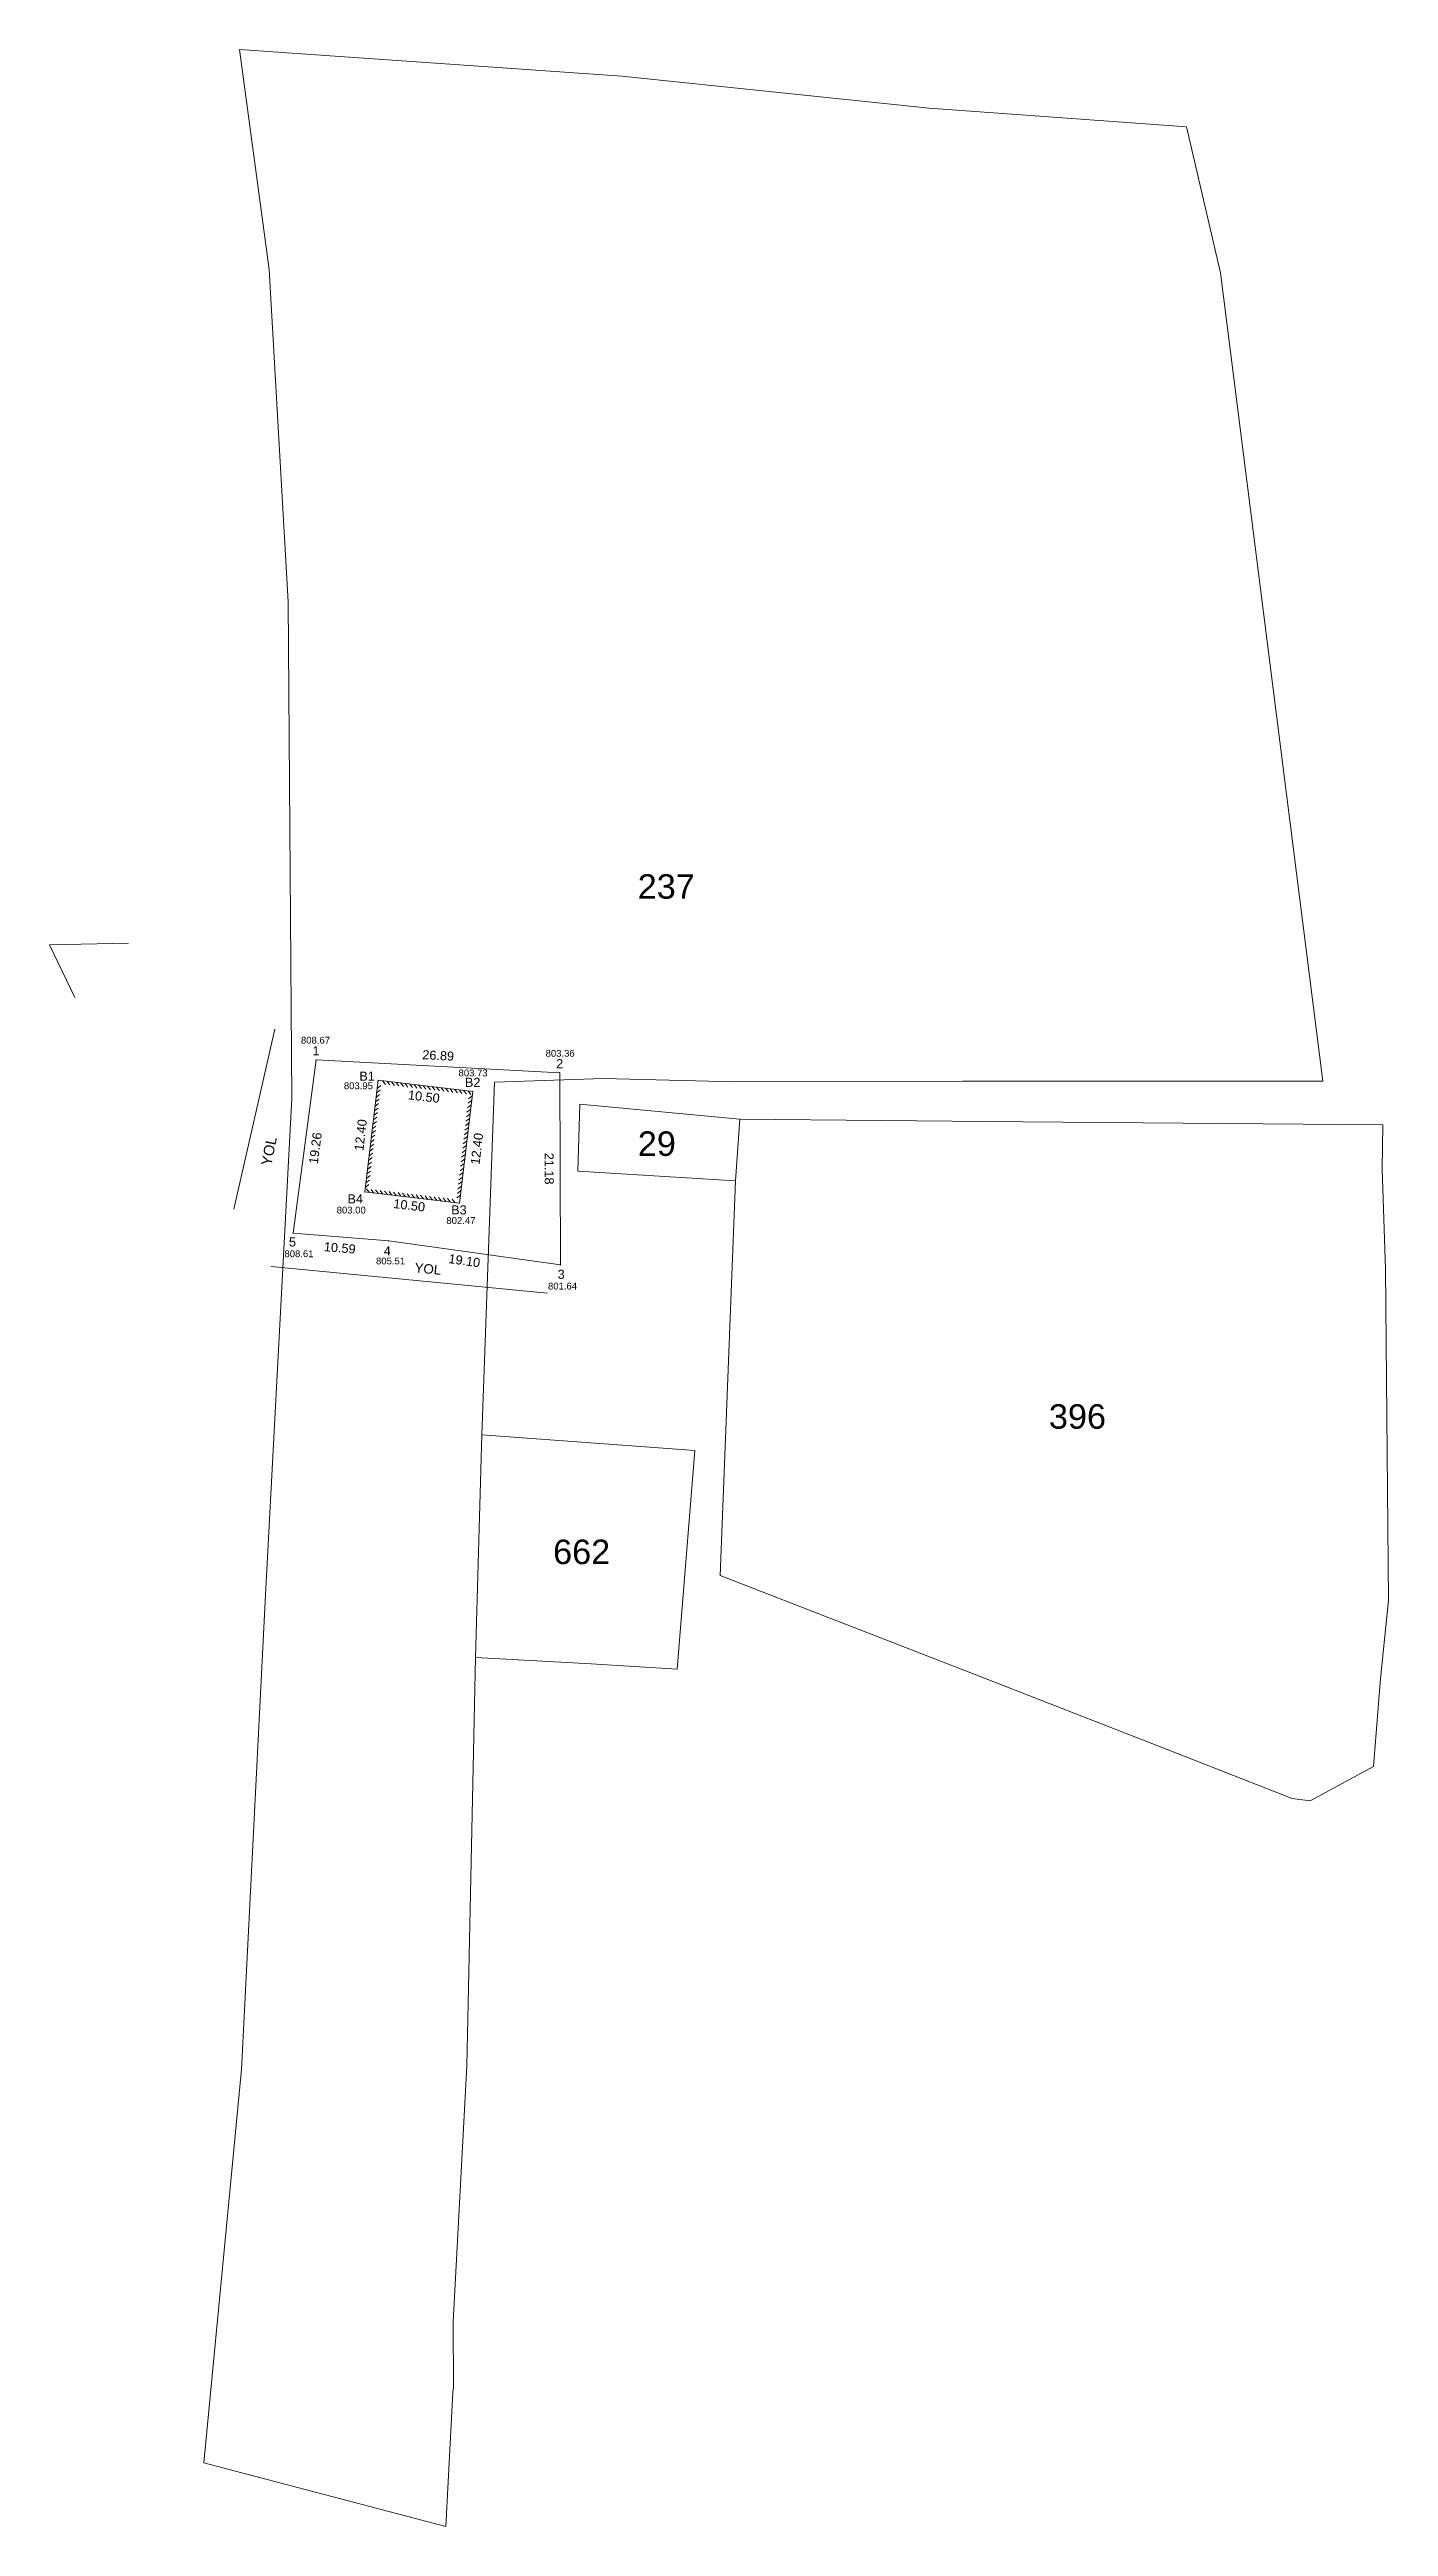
# Model space of a CAD drawing. Header units: centimetres. Extents: x -373760 to 14750, y -122502 to 29584.
# Drawn here: x -45279 to -30521, y 2278 to 29584 of the extents above; entities that cross this region are included whole.
import ezdxf

# ---------------------------------------------------------------- set-up
doc = ezdxf.new("R2010")
doc.units = ezdxf.units.CM
for name, color, linetype, lineweight in [('NADI', 7, 'Continuous', 0), ('NKOT', 1, 'Continuous', 0), ('NOKTA', 30, 'Continuous', 0), ('PARSEL', 4, 'Continuous', 0), ('ROL_CEPHE', 1, 'Continuous', 0), ('SiNiR', 3, 'Continuous', 0)]:
    doc.layers.add(name, color=color, linetype=linetype, lineweight=lineweight)
doc.layers.add('Tarama', color=253, linetype='Continuous')
doc.styles.get("Standard").update_dxf_attribs({"font": 'arial.ttf'})

msp = doc.modelspace()

# ---------------------------------------------------------------- texts
at = {"layer": 'NADI', "lineweight": 0}
for s, p in [('1', (-42381, 18495.67, 80867.02)), ('B1', (-41864.35, 18216.49, 80395)), ('2', (-39695.24, 18354.39, 80335.77)), ('B2', (-40700.19, 18148.29, 80373)), ('B4', (-41994.63, 16863.65, 80300)), ('B3', (-40852.06, 16742.09, 80247)), ('5', (-42640.05, 16389.17, 80860.87)), ('4', (-41595.23, 16290.35, 80550.98)), ('3', (-39677.86, 16032.51, 80164.28))]:
    msp.add_text(s, height=100, dxfattribs=at).set_placement(p)
at = {"layer": 'NKOT', "lineweight": 0}
for s, p in [('808.67', (-42507.73, 18625.89, 80867.02)), ('803.73', (-40770.65, 18264.73, 80373)), ('803.36', (-39810.8, 18481.14, 80335.77)), ('803.95', (-42034.17, 18123.19, 80395)), ('803.00', (-42113.66, 16752.68, 80300)), ('802.47', (-40904.61, 16637.62, 80247)), ('808.61', (-42689.37, 16271.21, 80860.87)), ('805.51', (-41679.99, 16191.66, 80550.98)), ('801.64', (-39784.88, 15914.74, 80164.28))]:
    msp.add_text(s, height=75, dxfattribs=at).set_placement(p)
at = {"layer": 'PARSEL', "lineweight": 0}
for s, p in [('237', (-38795.97, 20222.88)), ('29', (-38794.73, 17387.84)), ('396', (-34263.49, 14380)), ('662', (-39728.36, 12887.66))]:
    msp.add_text(s, height=269.998, rotation=359.9996, dxfattribs=at).set_placement(p)
at = {"layer": 'ROL_CEPHE', "lineweight": 0}
for s, rotation, p in [('26.89', 356.988825, (-41171.7, 18454.24)), ('10.50', 353.250554, (-41331.97, 18011.98)), ('12.40', 83.25056, (-41820.69, 17438.36)), ('19.26', 82.437415, (-42322.96, 17292.94)), ('12.40', 83.250563, (-40539.63, 17286.75)), ('21.18', 270.212037, (-39822.39, 17421.64)), ('10.50', 353.250554, (-41493.16, 16813.69)), ('10.59', 355.348706, (-42257.63, 16338.04)), ('19.10', 352.050298, (-40886.07, 16207.18))]:
    msp.add_text(s, height=100, rotation=rotation, dxfattribs=at).set_placement(p)
at = {"layer": 'Tarama', "lineweight": 0}
for height, rotation, p in [(115.602, 78.69007, (-42835.21, 17270.71)), (104.767, 354.61069, (-41258.7, 16103.92))]:
    msp.add_text('YOL', height=height, rotation=rotation, dxfattribs=at).set_placement(p)

# ---------------------------------------------------------------- linework, layer by layer
at = {"lineweight": 0}
msp.add_polyline3d([(-41657.5, 18221.69, 0), (-40614.78, 18098.29, 0), (-40760.51, 16866.88, 0), (-41803.23, 16990.29, 0), (-41657.5, 18221.69, 0)], close=True, dxfattribs=at)
for p in [(-41657.5, 18221.69, 80395), (-40614.78, 18098.29, 80373), (-41803.23, 16990.29, 80300), (-40760.51, 16866.88, 80247)]:
    msp.add_point(p, dxfattribs=at)
at = {"layer": 'NOKTA', "lineweight": 0}
for p in [(-42341.42, 18445.67, 80867.02), (-39655.66, 18304.39, 80335.77), (-42594.95, 16536.04, 80860.87), (-41539.75, 16450.19, 80550.98), (-39647.82, 16185.99, 80164.28)]:
    msp.add_point(p, dxfattribs=at)
at = {"layer": 'PARSEL', "lineweight": 0}
for p, q in [((-38969.42, 29289.31), (-43184.71, 29584.25)), ((-43184.71, 29584.25), (-42857.1, 27160.41)), ((-35583.09, 28936.6), (-38969.42, 29289.31)), ((-32746.3, 28730.37), (-35583.09, 28936.6)), ((-32373.11, 27123.54), (-32746.3, 28730.37)), ((-42857.1, 27160.41), (-42649.64, 23495.2)), ((-31242.71, 18211.18), (-32373.11, 27123.54)), ((-42649.64, 23495.2), (-42608.52, 18022.18)), ((-42608.52, 18022.18), (-42896.61, 12549.16)), ((-40514.62, 14312.03), (-40375.15, 18201.67)), ((-40375.15, 18201.67), (-39172.49, 18239.16)), ((-39172.49, 18239.16), (-37725.9, 18205.54)), ((-37725.9, 18205.54), (-35217.06, 18213.27)), ((-35217.06, 18213.27), (-31242.71, 18211.18)), ((-39457.05, 17219.1), (-39432.2, 17957.1)), ((-39432.2, 17957.1), (-37669.26, 17793.26)), ((-37669.26, 17793.26), (-37718.63, 17114.42)), ((-37718.63, 17114.42), (-37669.26, 17793.26)), ((-37669.26, 17793.26), (-34546.62, 17764.44)), ((-34546.62, 17764.44), (-30583.03, 17730.94)), ((-30583.03, 17730.94), (-30588.98, 17240.87)), ((-37718.63, 17114.42), (-39457.05, 17219.1)), ((-30588.98, 17240.87), (-30553.5, 16142.64)), ((-37885.73, 12760.32), (-37718.63, 17114.42)), ((-30553.5, 16142.64), (-30540.47, 14523.24)), ((-30540.47, 14523.24), (-30521.02, 12486.19)), ((-40582.37, 11858.34), (-40514.62, 14312.03)), ((-40582.37, 11858.34), (-40514.62, 14312.03)), ((-40514.62, 14312.03), (-38166.24, 14141.2)), ((-38166.24, 14141.2), (-38360.14, 11728.02)), ((-35085.49, 11672.64), (-37885.73, 12760.32)), ((-42896.61, 12549.16), (-43163.02, 7316.4)), ((-30521.02, 12486.19), (-30607.97, 11626.83)), ((-40678.3, 7355.91), (-40582.37, 11858.34)), ((-39310.4, 11788.88), (-40582.37, 11858.34)), ((-38360.14, 11728.02), (-39310.4, 11788.88)), ((-33233.53, 10950.93), (-35085.49, 11672.64)), ((-30607.97, 11626.83), (-30686.74, 10655.29)), ((-31582.03, 10304.25), (-33233.53, 10950.93)), ((-30686.74, 10655.29), (-31384.24, 10279.32)), ((-31384.24, 10279.32), (-31582.03, 10304.25)), ((-43163.02, 7316.4), (-43576.74, 2978.95)), ((-40831.49, 4532.83), (-40678.3, 7355.91)), ((-40827.86, 3818.09), (-40831.49, 4532.83)), ((-40911.87, 2278.47), (-40832.26, 3756.49)), ((-40832.26, 3756.49), (-40827.86, 3818.09)), ((-43576.74, 2978.95), (-40911.87, 2278.47))]:
    msp.add_line(p, q, dxfattribs=at)
at = {"layer": 'SiNiR', "lineweight": 0}
for p, q in [((-42594.95, 16536.04, 80860.87), (-42341.42, 18445.67, 80867.02)), ((-42341.42, 18445.67, 80867.02), (-39655.66, 18304.39, 80335.77)), ((-39655.66, 18304.39, 80335.77), (-39647.82, 16185.99, 80164.28)), ((-41539.75, 16450.19, 80550.98), (-42594.95, 16536.04, 80860.87)), ((-39647.82, 16185.99, 80164.28), (-41539.75, 16450.19, 80550.98))]:
    msp.add_line(p, q, dxfattribs=at)
at = {"layer": 'Tarama', "lineweight": 0}
for p, q in [((-45278.51, 19713.34, 80493.69), (-44409.44, 19731.66, 80499.73)), ((-45278.51, 19713.34, 80493.69), (-44998.04, 19133.56, 80500.36)), ((-42796.95, 18785.2, 80570.1), (-43247.9, 16799.45, 80554.82)), ((-41679.83, 18033.01), (-41640.56, 18063.96)), ((-41673.95, 18082.66), (-41634.69, 18113.62)), ((-41668.08, 18132.32), (-41628.81, 18163.27)), ((-41607.85, 18215.82), (-41576.89, 18176.55)), ((-41607.85, 18215.82), (-41576.89, 18176.55)), ((-41558.19, 18209.94), (-41527.24, 18170.67)), ((-41508.54, 18204.06), (-41477.58, 18164.8)), ((-41458.89, 18198.19), (-41427.93, 18158.92)), ((-41409.23, 18192.31), (-41378.28, 18153.04)), ((-41359.58, 18186.43), (-41328.62, 18147.17)), ((-41309.93, 18180.56), (-41278.97, 18141.29)), ((-41260.27, 18174.68), (-41229.32, 18135.42)), ((-41210.62, 18168.8), (-41179.66, 18129.54)), ((-41160.97, 18162.93), (-41130.01, 18123.66)), ((-41111.31, 18157.05), (-41080.36, 18117.79)), ((-41061.66, 18151.18), (-41030.7, 18111.91)), ((-41012, 18145.3), (-40981.05, 18106.03)), ((-40962.35, 18139.42), (-40931.4, 18100.16)), ((-40912.7, 18133.55), (-40881.74, 18094.28)), ((-40863.04, 18127.67), (-40832.09, 18088.4)), ((-40813.39, 18121.79), (-40782.44, 18082.53)), ((-40763.74, 18115.92), (-40732.78, 18076.65)), ((-40714.08, 18110.04), (-40683.13, 18070.78)), ((-40664.43, 18104.16), (-40634.58, 18064.05)), ((-40620.65, 18048.63), (-40659.92, 18017.68)), ((-40620.65, 18048.63), (-40659.92, 18017.68)), ((-40614.78, 18098.29), (-40614.78, 18098.29)), ((-40614.78, 18098.29), (-40614.78, 18098.29)), ((-41715.09, 17735.09), (-41675.82, 17766.04)), ((-41709.21, 17784.74), (-41669.95, 17815.7)), ((-41703.34, 17834.4), (-41664.07, 17865.35)), ((-41697.46, 17884.05), (-41658.19, 17915)), ((-41691.58, 17933.7), (-41652.32, 17964.66)), ((-41685.71, 17983.36), (-41646.44, 18014.31)), ((-40655.91, 17750.71), (-40695.18, 17719.76)), ((-40650.04, 17800.37), (-40689.3, 17769.41)), ((-40644.16, 17850.02), (-40683.42, 17819.07)), ((-40638.28, 17899.67), (-40677.55, 17868.72)), ((-40632.41, 17949.33), (-40671.67, 17918.37)), ((-40626.53, 17998.98), (-40665.8, 17968.03)), ((-41744.47, 17486.82), (-41705.2, 17517.78)), ((-41738.59, 17536.47), (-41699.33, 17567.43)), ((-41732.72, 17586.13), (-41693.45, 17617.08)), ((-41726.84, 17635.78), (-41687.58, 17666.74)), ((-41720.96, 17685.43), (-41681.7, 17716.39)), ((-40685.29, 17502.45), (-40724.56, 17471.49)), ((-40679.42, 17552.1), (-40718.68, 17521.14)), ((-40673.54, 17601.75), (-40712.81, 17570.8)), ((-40667.66, 17651.41), (-40706.93, 17620.45)), ((-40661.79, 17701.06), (-40701.05, 17670.11)), ((-41779.73, 17188.9), (-41740.46, 17219.86)), ((-41773.85, 17238.55), (-41734.59, 17269.51)), ((-41767.98, 17288.21), (-41728.71, 17319.16)), ((-41762.1, 17337.86), (-41722.83, 17368.82)), ((-41756.22, 17387.51), (-41716.96, 17418.47)), ((-41750.35, 17437.17), (-41711.08, 17468.12)), ((-40720.55, 17204.53), (-40759.82, 17173.57)), ((-40714.68, 17254.18), (-40753.94, 17223.22)), ((-40708.8, 17303.83), (-40748.06, 17272.88)), ((-40702.92, 17353.49), (-40742.19, 17322.53)), ((-40697.05, 17403.14), (-40736.31, 17372.18)), ((-40691.17, 17452.79), (-40730.44, 17421.84)), ((-41797.36, 17039.94), (-41758.09, 17070.89)), ((-41797.36, 17039.94), (-41758.09, 17070.89)), ((-41791.48, 17089.59), (-41752.22, 17120.55)), ((-41785.61, 17139.25), (-41746.34, 17170.2)), ((-41753.58, 16984.41), (-41783.43, 17024.52)), ((-41703.93, 16978.53), (-41734.88, 17017.8)), ((-41654.27, 16972.66), (-41685.23, 17011.92)), ((-41604.62, 16966.78), (-41635.58, 17006.05)), ((-41554.97, 16960.9), (-41585.92, 17000.17)), ((-41505.31, 16955.03), (-41536.27, 16994.29)), ((-41455.66, 16949.15), (-41486.61, 16988.42)), ((-41406.01, 16943.28), (-41436.96, 16982.54)), ((-41356.35, 16937.4), (-41387.31, 16976.66)), ((-41306.7, 16931.52), (-41337.65, 16970.79)), ((-41257.05, 16925.65), (-41288, 16964.91)), ((-41207.39, 16919.77), (-41238.35, 16959.04)), ((-41157.74, 16913.89), (-41188.69, 16953.16)), ((-41108.09, 16908.02), (-41139.04, 16947.28)), ((-41058.43, 16902.14), (-41089.39, 16941.41)), ((-41008.78, 16896.26), (-41039.73, 16935.53)), ((-40959.13, 16890.39), (-40990.08, 16929.65)), ((-40749.93, 16956.26), (-40789.2, 16925.3)), ((-40744.06, 17005.91), (-40783.32, 16974.96)), ((-40738.18, 17055.57), (-40777.45, 17024.61)), ((-40732.3, 17105.22), (-40771.57, 17074.26)), ((-40726.43, 17154.87), (-40765.69, 17123.92)), ((-40909.47, 16884.51), (-40940.43, 16923.78)), ((-40859.82, 16878.63), (-40890.77, 16917.9)), ((-40810.16, 16872.76), (-40841.12, 16912.02)), ((-40810.16, 16872.76), (-40841.12, 16912.02)), ((-42836.51, 16166.54, 80585.18), (-39790.64, 15873.82, 80320.48))]:
    msp.add_line(p, q, dxfattribs=at)

msp.set_redraw_order([(e.dxf.handle, doc.entitydb.next_handle()) for e in msp.query("TEXT MTEXT ATTDEF DIMENSION ARC_DIMENSION")])  # texts and dimensions are drawn at this point

doc.saveas('drawing.dxf')
